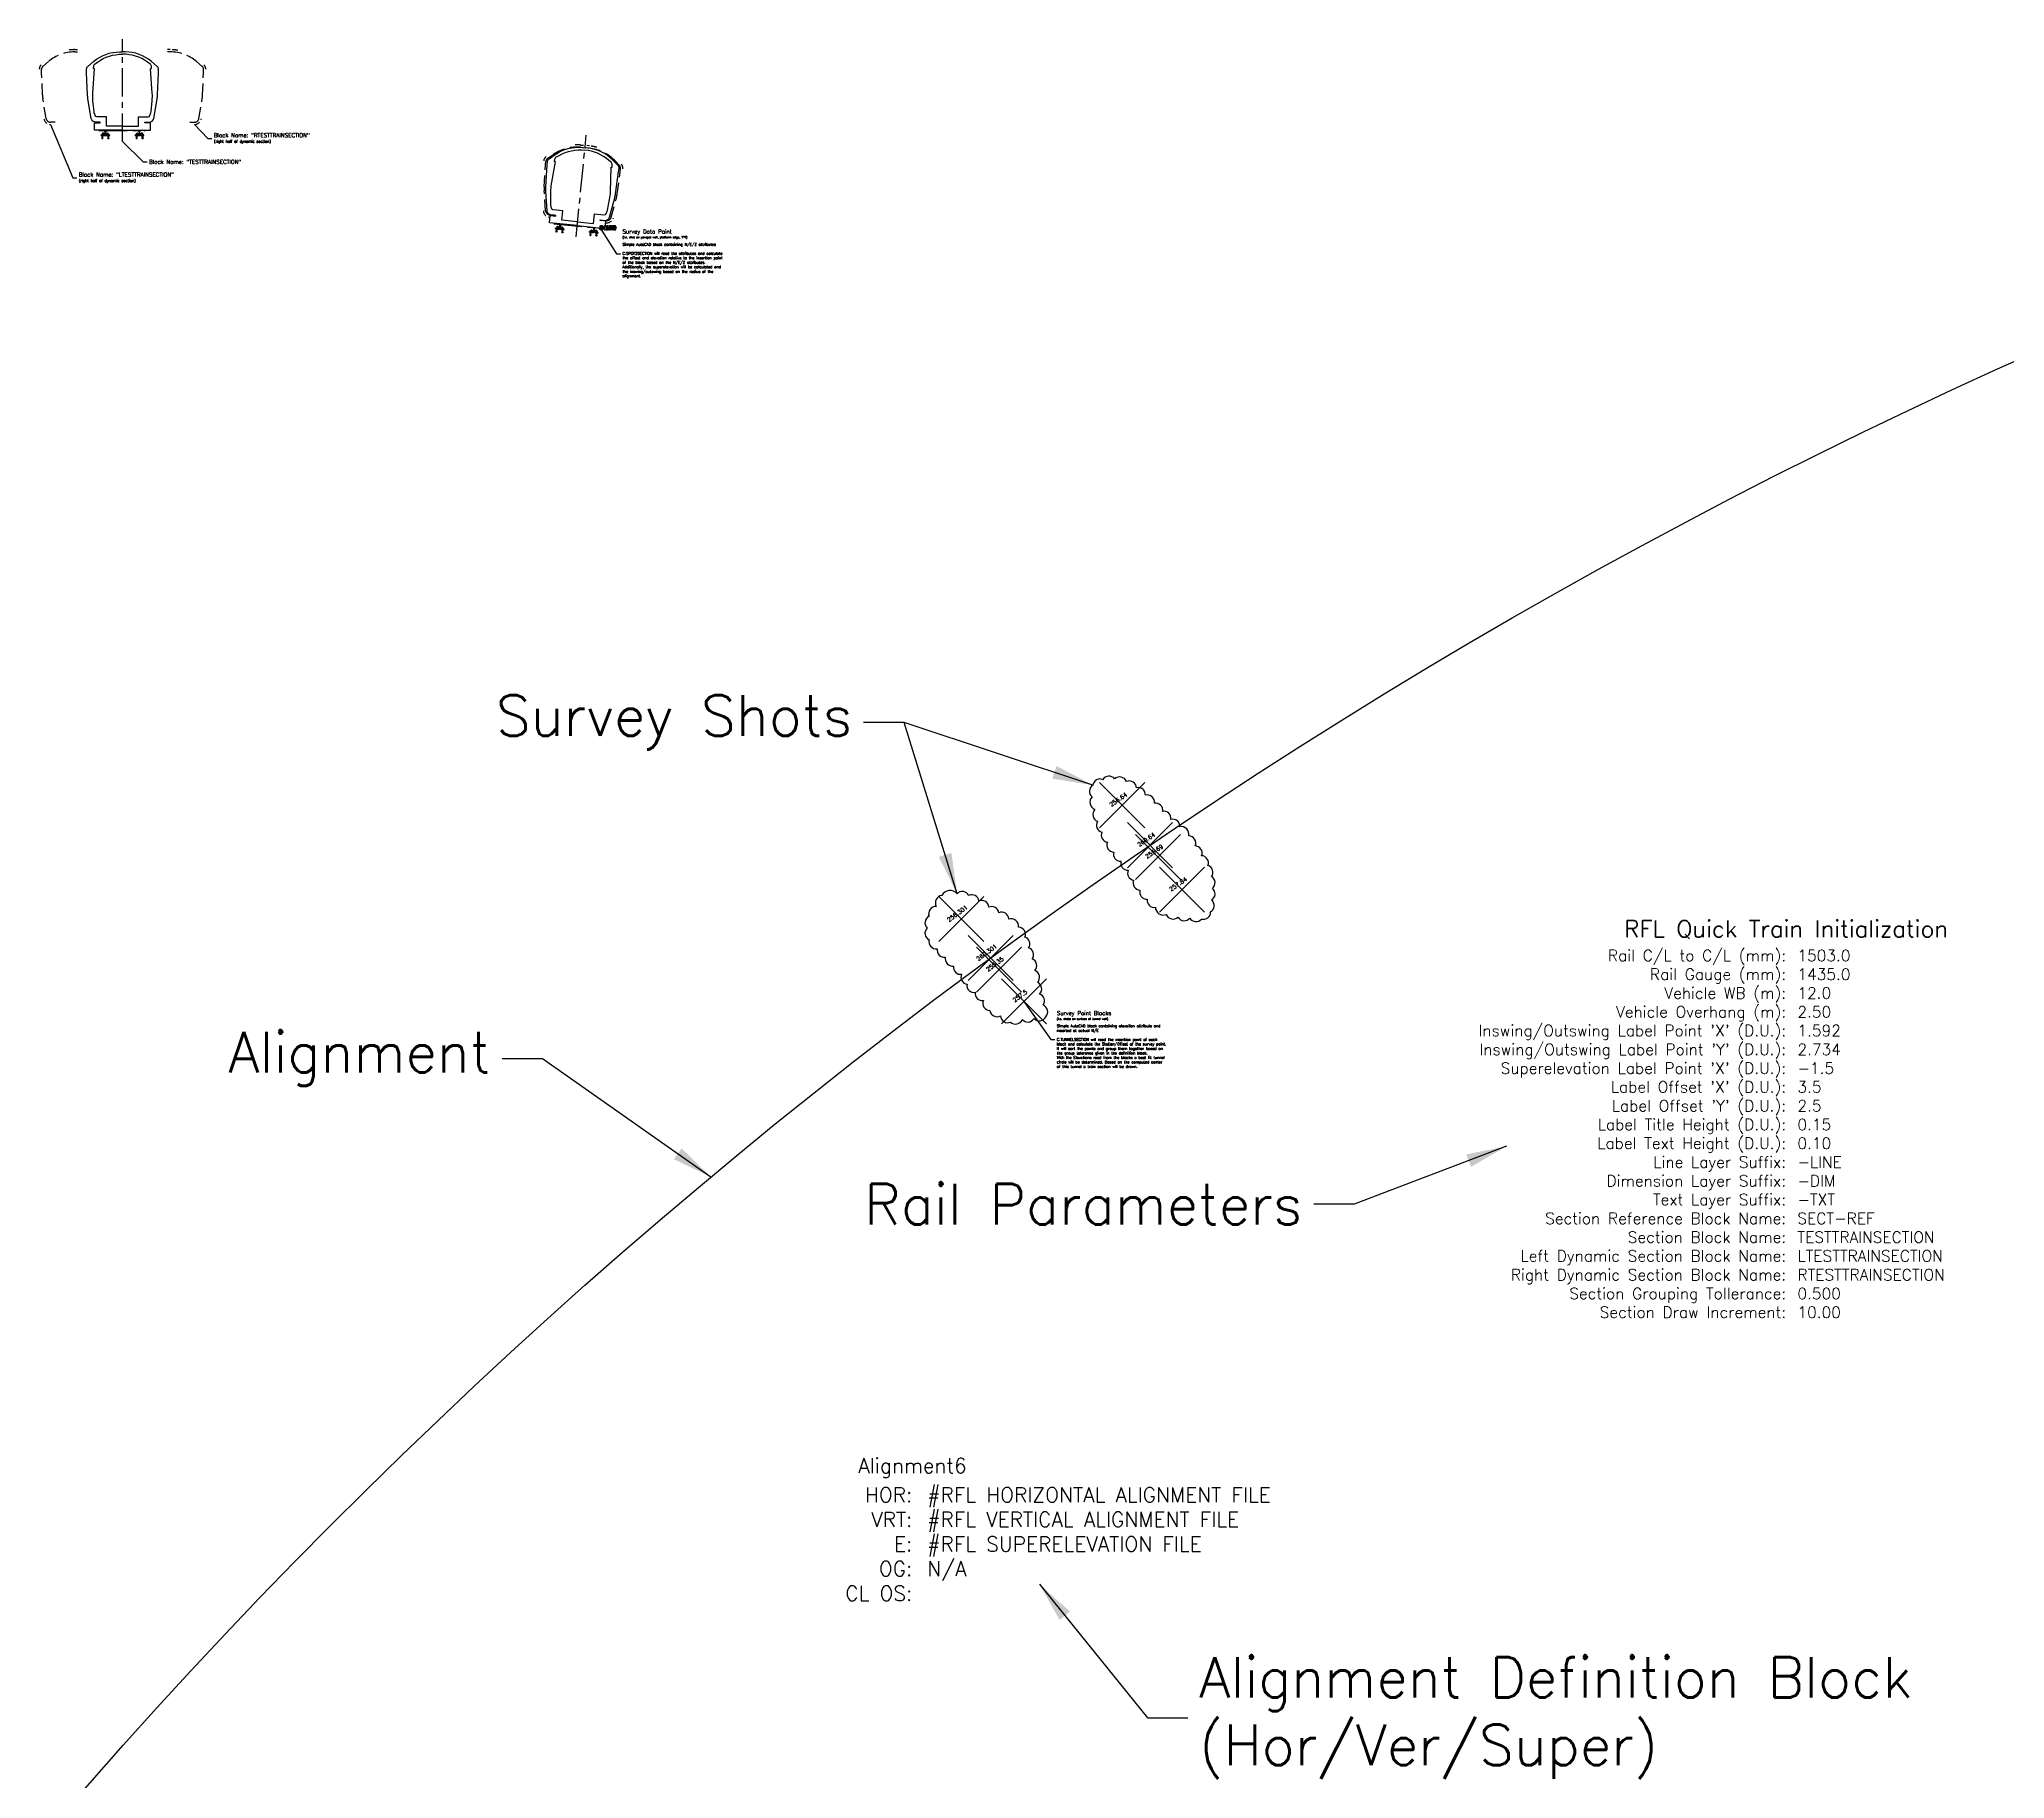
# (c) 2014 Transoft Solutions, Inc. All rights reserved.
# Model space of a CAD drawing. Header units: metres. Extents: x 2931 to 3383, y 9 to 178.
# Drawn here: x 2956.1 to 3043.3, y 93.1 to 170.3 of the extents above; entities that cross this region are included whole.
import ezdxf
from ezdxf.enums import TextEntityAlignment as Align

# ---------------------------------------------------------------- set-up
doc = ezdxf.new("R2010")
doc.units = ezdxf.units.M
doc.header["$PDMODE"] = 3
doc.header["$PDSIZE"] = 1
for name, pattern in [('CENTER', [2, 1.25, -0.25, 0.25, -0.25]), ('DASHED', [0.75, 0.5, -0.25]), ('DASHED2', [0.375, 0.25, -0.125])]:
    doc.linetypes.add(name, pattern=pattern)
doc.layers.get('0').update_dxf_attribs({"linetype": 'CONTINUOUS'})
doc.layers.add('0-LINE', color=7, linetype='CONTINUOUS')
doc.layers.add('G-ANNO', color=1, linetype='CONTINUOUS')
doc.styles.add('Existing 01.8 Anno', font='ROMANS.shx', dxfattribs={"height": 1.8})
doc.styles.get("Standard").update_dxf_attribs({"font": 'romans.shx'})
doc.dimstyles.new('Existing 1.8 Anno', dxfattribs={"dimtxt": 1.8, "dimasz": 1.8, "dimexe": 0.1, "dimexo": 0.1, "dimgap": 0.5, "dimtad": 0, "dimtih": 1, "dimtoh": 1, "dimdec": 3, "dimzin": 0, "dimdsep": 46, "dimtxsty": 'Existing 01.8 Anno', "dimcen": 0.1, "dimclrd": 256, "dimclre": 256, "dimclrt": 256, "dimaunit": 1, "dimadec": 4, "dimazin": 0, "dimtfac": 1, "dimtdec": 3, "dimtofl": 0, "dimtmove": 0, "dimatfit": 3, "dimfxl": 1, "dimtfillclr": 256, "dimtolj": 1, "dimtzin": 0, "dimlwd": -1, "dimlwe": -1, "dimarcsym": 0})
doc.dimstyles.get("Standard").update_dxf_attribs({"dimtxt": 0.18, "dimasz": 0.18, "dimexe": 0.18, "dimexo": 0.0625, "dimgap": 0.09, "dimtad": 0, "dimtih": 1, "dimtoh": 1, "dimdec": 4, "dimzin": 0, "dimdsep": 46, "dimtxsty": 'Standard', "dimcen": 0.09, "dimadec": 0, "dimazin": 0, "dimtfac": 1, "dimtdec": 4, "dimtofl": 0, "dimtmove": 0, "dimatfit": 3, "dimfxl": 1, "dimtolj": 1, "dimtzin": 0, "dimarcsym": 0})

msp = doc.modelspace()

# ---------------------------------------------------------------- texts
at = {"char_height": 0.18, "attachment_point": 4}
for s, insert in [('\\A1;Block Name: "RTESTTRAINSECTION"\\P{\\H0.66667x;(right half of dynamic section)}', (2963.824, 165.892)), ('\\A1;Block Name: "TESTTRAINSECTION"', (2960.95, 164.85)), ('\\A1;Block Name: "LTESTTRAINSECTION"\\P{\\H0.66667x;(right half of dynamic section)}', (2957.831, 164.147)), ('\\A1;Survey Data Point\\P{\\H0.5x;(i.e. shot on parapet wall, platform edge, ???)\\P\\P\\H1.3333x;Simple AutoCAD block containing N/E/Z attributes\\P\\PC:SPOT2SECTION will read the attributes and calculate\\Pthe offset and elevation relative to the insertion point\\Pof the block based on the N/E/Z attributes.\\PAdditionally, the superelevation will be calculated and\\Pthe inswing/outswing based on the radius of the\\Palignment.}', (2981.952, 160.767)), ('\\A1;Survey Point Blocks\\P{\\H0.5x;(i.e. shots on surface of tunnel wall)\\P\\P\\H1.3333x;Simple AutoCAD block containing elevation attribute and\\Pinserted at actual N/E\\P\\PC:TUNNELSECTION will read the insertion point of each\\Pblock and calculate the Station/Offset of the survey point.\\PIt will sort the points and group them together based on\\Pthe group tolerance given in the definition block.\\PWith the Elevations read from the blocks a best fit tunnel\\Pcircle will be determined. Based on the computed center\\Pof this tunnel a train section will be drawn.}', (3001.226, 125.9))]:
    msp.add_mtext(s, dxfattribs=dict(at, insert=insert))
at = {"char_height": 1.8, "style": 'Existing 01.8 Anno'}
for s, insert, attachment_point in [('\\A1;Survey Shots', (2992.15, 139.975), 6), ('\\A1;Alignment', (2976.11, 125.039), 6), ('\\A1;Rail Parameters', (3012.126, 118.588), 6), ('\\A1;Alignment Definition Block\\P(Hor/Ver/Super)', (3007.543, 95.794), 4)]:
    msp.add_mtext(s, dxfattribs=dict(at, insert=insert, attachment_point=attachment_point))

# ---------------------------------------------------------------- blocks, each defined once
blk = doc.blocks.new('RFLAlign')
for s, p in [('HOR:', (0, 0)), ('VRT:', (0, -1.67)), ('E:', (0, -3.33)), ('OG:', (0, -5)), ('CL OS:', (0, -6.67))]:
    blk.add_text(s, height=1).set_placement(p, align=Align.RIGHT)
blk.add_attdef('TITLE', text='', height=1).set_placement((0, 1.67), align=Align.BOTTOM_CENTER)
for tag, p in [('HOR', (1, 0)), ('VRT', (1, -1.67)), ('E', (1, -3.33)), ('OG', (1, -5)), ('CLOS', (1, -6.67))]:
    blk.add_attdef(tag, p, '', height=1)
blk = doc.blocks.new('spotelevation')
blk.add_point((0, 0))
blk.add_attdef('ELEV', text='', height=0.75).set_placement((0, 1.2), align=Align.MIDDLE)
blk = doc.blocks.new('RFLTrain')
for s, p in [('Rail C/L to C/L (mm):', (0, -1.67)), ('Rail Gauge (mm):', (0, -3.33)), ('Vehicle WB (m):', (0, -5)), ('Vehicle Overhang (m):', (0, -6.67)), ("Inswing/Outswing Label Point 'X' (D.U.):", (0, -8.33)), ("Inswing/Outswing Label Point 'Y' (D.U.):", (0, -10)), ("Superelevation Label Point 'X' (D.U.):", (0, -11.67)), ("Label Offset 'X' (D.U.):", (0, -13.33)), ("Label Offset 'Y' (D.U.):", (0, -15)), ('Label Title Height (D.U.):', (0, -16.67)), ('Label Text Height (D.U.):', (0, -18.33)), ('Line Layer Suffix:', (0, -20)), ('Dimension Layer Suffix:', (0, -21.67)), ('Text Layer Suffix:', (0, -23.33)), ('Section Reference Block Name:', (0, -25)), ('Section Block Name:', (0, -26.67)), ('Left Dynamic Section Block Name:', (0, -28.33)), ('Right Dynamic Section Block Name:', (0, -30)), ('Section Grouping Tollerance:', (0, -31.67)), ('Section Draw Increment:', (0, -33.33))]:
    blk.add_text(s, height=1).set_placement(p, align=Align.RIGHT)
blk.add_attdef('TITLE', text='', height=1.5).set_placement((0, 0), align=Align.BOTTOM_CENTER)
for tag, p in [('RAILCL', (1, -1.67)), ('GAUGE', (1, -3.33)), ('WB', (1, -5)), ('OH', (1, -6.67)), ('LABELIOX', (1, -8.33)), ('LABELIOY', (1, -10)), ('LABELSX', (1, -11.67)), ('LABELOSX', (1, -13.33)), ('LABELOSY', (1, -15)), ('LTITLEH', (1, -16.67)), ('LTEXTH', (1, -18.33)), ('LLAYERS', (1, -20)), ('DLAYERS', (1, -21.67)), ('TLAYERS', (1, -23.33)), ('REFSECTION', (1, -25)), ('SECTION', (1, -26.67)), ('LSECTION', (1, -28.33)), ('RSECTION', (1, -30)), ('GROUPTOL', (1, -31.67)), ('SECTINC', (1, -33.33))]:
    blk.add_attdef(tag, p, '', height=1)
blk = doc.blocks.new('SECT-REF')
for p, q in [((-0.1, 0), (0.1, 0)), ((0, 0.1), (0, -0.1))]:
    blk.add_line(p, q)
at = {"const_width": 0.05}
for points in [[(0, 0.025, 0.414214), (-0.025, 0, 1)], [(0, -0.025, 0.414214), (0.025, 0, 1)]]:
    blk.add_lwpolyline(points, format="xyb", dxfattribs=at)
at = {"linetype": 'DASHED2'}
blk.add_circle((0, 0), 0.1, dxfattribs=at)
blk.add_circle((0, 0), 0.05)
at = {"width": 0.8}
for s, p in [('N:', (0.125, 0.075)), ('E:', (0.125, 0)), ('Z:', (0.125, -0.075))]:
    blk.add_text(s, height=0.05, dxfattribs=at).set_placement(p, align=Align.MIDDLE_LEFT)
for tag, p in [('N', (0.2, 0.075)), ('E', (0.2, 0)), ('Z', (0.2, -0.075))]:
    blk.add_attdef(tag, text='', height=0.05, dxfattribs=at).set_placement(p, align=Align.MIDDLE_LEFT)
blk = doc.blocks.new('TESTTRAINSECTION')
at = {"color": 1, "linetype": 'CENTER'}
for p, q in [((0, -0.486), (0, 4.052)), ((-1.047, 0), (1.004, 0))]:
    blk.add_line(p, q, dxfattribs=at)
at = {"color": 1, "linetype": 'Continuous'}
for p, q in [((-0.853, -0.208), (-0.952, -0.208)), ((-0.952, -0.217), (-0.952, -0.208)), ((-0.952, -0.217), (-0.951, -0.216)), ((-0.952, -0.217), (-0.76, -0.217)), ((-0.841, -0.21), (-0.951, -0.21)), ((-0.951, -0.217), (-0.951, -0.21)), ((-0.945, -0.186), (-0.904, -0.186)), ((-0.945, -0.202), (-0.945, -0.186)), ((-0.941, -0.183), (-0.907, -0.167)), ((-0.941, -0.184), (-0.941, -0.186)), ((-0.933, -0.208), (-0.933, -0.21)), ((-0.928, -0.21), (-0.928, -0.217)), ((-0.921, -0.21), (-0.921, -0.217)), ((-0.913, -0.201), (-0.873, -0.201)), ((-0.913, -0.201), (-0.913, -0.208)), ((-0.913, -0.208), (-0.873, -0.208)), ((-0.912, -0.201), (-0.912, -0.189)), ((-0.912, -0.339), (-0.912, -0.351)), ((-0.879, -0.187), (-0.907, -0.187)), ((-0.879, -0.353), (-0.907, -0.353)), ((-0.905, -0.155), (-0.906, -0.186)), ((-0.904, -0.141), (-0.904, -0.143)), ((-0.904, -0.17), (-0.904, -0.187)), ((-0.904, -0.217), (-0.904, -0.332)), ((-0.903, -0.153), (-0.886, -0.154)), ((-0.903, -0.189), (-0.903, -0.201)), ((-0.903, -0.351), (-0.903, -0.339)), ((-0.899, -0.17), (-0.899, -0.17)), ((-0.898, -0.208), (-0.891, -0.201)), ((-0.896, -0.167), (-0.883, -0.168)), ((-0.896, -0.208), (-0.888, -0.201)), ((-0.883, -0.189), (-0.883, -0.201)), ((-0.883, -0.351), (-0.883, -0.339)), ((-0.882, -0.17), (-0.882, -0.187)), ((-0.882, -0.217), (-0.882, -0.332)), ((-0.869, -0.152), (-0.877, -0.165)), ((-0.874, -0.188), (-0.863, -0.188)), ((-0.874, -0.189), (-0.874, -0.201)), ((-0.874, -0.351), (-0.874, -0.339)), ((-0.873, -0.201), (-0.873, -0.208)), ((-0.865, -0.21), (-0.865, -0.217)), ((-0.847, -0.165), (-0.858, -0.184)), ((-0.858, -0.21), (-0.858, -0.217)), ((-0.853, -0.208), (-0.853, -0.21)), ((-0.847, -0.202), (-0.847, -0.166)), ((-0.845, -0.157), (-0.832, -0.157)), ((-0.845, -0.157), (-0.832, -0.157)), ((-0.843, -0.159), (-0.845, -0.192)), ((-0.843, -0.194), (-0.831, -0.194)), ((-0.831, -0.163), (-0.836, -0.157)), ((-0.835, -0.201), (-0.831, -0.201)), ((-0.835, -0.201), (-0.835, -0.204)), ((-0.831, -0.164), (-0.831, -0.159)), ((-0.829, -0.165), (-0.69, -0.172)), ((-0.828, -0.204), (-0.828, -0.21)), ((-0.826, -0.203), (-0.827, -0.217)), ((-0.825, -0.215), (-0.76, -0.215)), ((-0.823, -0.213), (-0.824, -0.203)), ((-0.823, -0.211), (-0.823, -0.201)), ((-0.821, -0.212), (-0.815, -0.212)), ((-0.813, -0.211), (-0.812, -0.188)), ((-0.81, -0.213), (-0.809, -0.19)), ((-0.809, -0.185), (-0.711, -0.185)), ((-0.807, -0.188), (-0.713, -0.188)), ((-0.694, -0.215), (-0.76, -0.215)), ((-0.76, -0.217), (-0.567, -0.217)), ((-0.694, -0.158), (-0.714, -0.152)), ((-0.709, -0.213), (-0.71, -0.19)), ((-0.693, -0.146), (-0.708, -0.142)), ((-0.706, -0.211), (-0.708, -0.188)), ((-0.705, -0.212), (-0.698, -0.212)), ((-0.697, -0.211), (-0.696, -0.201)), ((-0.696, -0.213), (-0.695, -0.203)), ((-0.693, -0.203), (-0.693, -0.217)), ((-0.691, -0.204), (-0.691, -0.21)), ((-0.689, -0.171), (-0.688, -0.166)), ((-0.689, -0.201), (-0.685, -0.201)), ((-0.688, -0.194), (-0.629, -0.194)), ((-0.685, -0.201), (-0.685, -0.204)), ((-0.642, -0.21), (-0.678, -0.21)), ((-0.672, -0.175), (-0.667, -0.184)), ((-0.661, -0.188), (-0.623, -0.188)), ((-0.65, -0.162), (-0.642, -0.176)), ((-0.646, -0.351), (-0.646, -0.339)), ((-0.642, -0.21), (-0.642, -0.217)), ((-0.641, -0.353), (-0.612, -0.353)), ((-0.637, -0.217), (-0.637, -0.332)), ((-0.636, -0.179), (-0.622, -0.18)), ((-0.636, -0.351), (-0.636, -0.339)), ((-0.634, -0.153), (-0.634, -0.159)), ((-0.633, -0.165), (-0.615, -0.166)), ((-0.633, -0.167), (-0.615, -0.168)), ((-0.629, -0.194), (-0.579, -0.193)), ((-0.568, -0.21), (-0.626, -0.21)), ((-0.626, -0.21), (-0.626, -0.217)), ((-0.62, -0.183), (-0.619, -0.184)), ((-0.617, -0.351), (-0.617, -0.339)), ((-0.614, -0.154), (-0.615, -0.159)), ((-0.615, -0.217), (-0.615, -0.332)), ((-0.613, -0.182), (-0.614, -0.168)), ((-0.579, -0.183), (-0.611, -0.173)), ((-0.608, -0.187), (-0.58, -0.186)), ((-0.608, -0.186), (-0.575, -0.186)), ((-0.607, -0.339), (-0.607, -0.351)), ((-0.584, -0.186), (-0.584, -0.186)), ((-0.582, -0.186), (-0.583, -0.186)), ((-0.578, -0.184), (-0.578, -0.186)), ((-0.578, -0.188), (-0.578, -0.191)), ((-0.575, -0.202), (-0.575, -0.186)), ((-0.567, -0.208), (-0.568, -0.208)), ((-0.568, -0.217), (-0.568, -0.21)), ((-0.567, -0.217), (-0.567, -0.208)), ((0.564, -0.217), (0.564, -0.208)), ((0.564, -0.208), (0.565, -0.208)), ((0.756, -0.217), (0.564, -0.217)), ((0.565, -0.21), (0.623, -0.21)), ((0.565, -0.217), (0.565, -0.21)), ((0.605, -0.186), (0.572, -0.186)), ((0.572, -0.202), (0.572, -0.186)), ((0.575, -0.184), (0.575, -0.186)), ((0.575, -0.188), (0.575, -0.191)), ((0.576, -0.183), (0.608, -0.173)), ((0.605, -0.187), (0.576, -0.186)), ((0.626, -0.194), (0.576, -0.193)), ((0.579, -0.186), (0.579, -0.186)), ((0.58, -0.186), (0.581, -0.186)), ((0.604, -0.339), (0.604, -0.351)), ((0.638, -0.352), (0.609, -0.352)), ((0.61, -0.182), (0.61, -0.167)), ((0.611, -0.154), (0.611, -0.159)), ((0.63, -0.165), (0.612, -0.166)), ((0.63, -0.167), (0.612, -0.167)), ((0.612, -0.217), (0.612, -0.332)), ((0.613, -0.351), (0.613, -0.339)), ((0.616, -0.182), (0.616, -0.184)), ((0.633, -0.179), (0.619, -0.179)), ((0.658, -0.187), (0.619, -0.187)), ((0.623, -0.21), (0.623, -0.217)), ((0.685, -0.194), (0.626, -0.194)), ((0.631, -0.153), (0.631, -0.159)), ((0.633, -0.351), (0.633, -0.339)), ((0.634, -0.217), (0.634, -0.332)), ((0.646, -0.162), (0.638, -0.176)), ((0.638, -0.21), (0.675, -0.21)), ((0.638, -0.21), (0.638, -0.217)), ((0.642, -0.351), (0.642, -0.339)), ((0.669, -0.175), (0.664, -0.184)), ((0.682, -0.201), (0.682, -0.204)), ((0.685, -0.201), (0.682, -0.201)), ((0.685, -0.17), (0.685, -0.166)), ((0.826, -0.165), (0.687, -0.172)), ((0.688, -0.204), (0.688, -0.21)), ((0.69, -0.146), (0.704, -0.142)), ((0.69, -0.203), (0.69, -0.217)), ((0.691, -0.157), (0.711, -0.152)), ((0.691, -0.215), (0.756, -0.215)), ((0.693, -0.213), (0.692, -0.203)), ((0.693, -0.211), (0.693, -0.201)), ((0.702, -0.212), (0.695, -0.212)), ((0.703, -0.211), (0.704, -0.188)), ((0.706, -0.213), (0.707, -0.19)), ((0.805, -0.185), (0.707, -0.185)), ((0.803, -0.188), (0.709, -0.188)), ((0.822, -0.215), (0.756, -0.215)), ((0.949, -0.217), (0.756, -0.217)), ((0.807, -0.213), (0.806, -0.19)), ((0.81, -0.211), (0.809, -0.188)), ((0.818, -0.212), (0.811, -0.212)), ((0.82, -0.211), (0.82, -0.201)), ((0.82, -0.213), (0.821, -0.203)), ((0.823, -0.203), (0.823, -0.217)), ((0.825, -0.204), (0.825, -0.21)), ((0.827, -0.163), (0.833, -0.157)), ((0.827, -0.163), (0.828, -0.159)), ((0.84, -0.194), (0.828, -0.194)), ((0.831, -0.201), (0.828, -0.201)), ((0.842, -0.157), (0.829, -0.157)), ((0.842, -0.157), (0.829, -0.157)), ((0.831, -0.201), (0.831, -0.204)), ((0.838, -0.21), (0.948, -0.21)), ((0.84, -0.159), (0.841, -0.192)), ((0.843, -0.165), (0.855, -0.184)), ((0.844, -0.202), (0.844, -0.166)), ((0.85, -0.208), (0.949, -0.208)), ((0.85, -0.208), (0.85, -0.21)), ((0.855, -0.21), (0.855, -0.217)), ((0.871, -0.187), (0.86, -0.187)), ((0.862, -0.21), (0.862, -0.217)), ((0.866, -0.152), (0.874, -0.165)), ((0.91, -0.201), (0.87, -0.201)), ((0.87, -0.201), (0.87, -0.208)), ((0.91, -0.208), (0.87, -0.208)), ((0.871, -0.189), (0.871, -0.201)), ((0.871, -0.351), (0.871, -0.339)), ((0.875, -0.187), (0.904, -0.187)), ((0.875, -0.352), (0.904, -0.352)), ((0.893, -0.167), (0.879, -0.168)), ((0.879, -0.17), (0.879, -0.187)), ((0.879, -0.217), (0.879, -0.332)), ((0.88, -0.189), (0.88, -0.201)), ((0.88, -0.351), (0.88, -0.339)), ((0.9, -0.153), (0.882, -0.154)), ((0.892, -0.208), (0.885, -0.201)), ((0.895, -0.208), (0.887, -0.201)), ((0.896, -0.17), (0.896, -0.17)), ((0.899, -0.189), (0.899, -0.201)), ((0.899, -0.351), (0.899, -0.339)), ((0.901, -0.141), (0.901, -0.143)), ((0.901, -0.17), (0.901, -0.187)), ((0.941, -0.186), (0.901, -0.186)), ((0.901, -0.217), (0.901, -0.332)), ((0.902, -0.155), (0.903, -0.186)), ((0.937, -0.183), (0.904, -0.167)), ((0.909, -0.201), (0.909, -0.189)), ((0.909, -0.339), (0.909, -0.351)), ((0.91, -0.201), (0.91, -0.208)), ((0.918, -0.21), (0.918, -0.217)), ((0.925, -0.21), (0.925, -0.217)), ((0.93, -0.208), (0.93, -0.21)), ((0.938, -0.184), (0.938, -0.186)), ((0.941, -0.202), (0.941, -0.186)), ((0.948, -0.217), (0.948, -0.21)), ((0.949, -0.217), (0.948, -0.216)), ((0.949, -0.217), (0.949, -0.208))]:
    blk.add_line(p, q, dxfattribs=at)
at = {"color": 1, "linetype": 'DASHED'}
for p, q in [((-0.904, -0.155), (-0.886, -0.156)), ((-0.903, -0.187), (-0.903, -0.17)), ((-0.903, -0.332), (-0.903, -0.217)), ((-0.883, -0.187), (-0.883, -0.17)), ((-0.883, -0.332), (-0.883, -0.217)), ((-0.637, -0.332), (-0.637, -0.217)), ((-0.616, -0.332), (-0.616, -0.217)), ((0.613, -0.332), (0.613, -0.217)), ((0.633, -0.332), (0.633, -0.217)), ((0.879, -0.187), (0.879, -0.17)), ((0.879, -0.332), (0.879, -0.217)), ((0.9, -0.155), (0.883, -0.155)), ((0.9, -0.187), (0.9, -0.17)), ((0.9, -0.332), (0.9, -0.217))]:
    blk.add_line(p, q, dxfattribs=at)
at = {"color": 1}
for p, q in [((-0.904, -0.17), (-0.882, -0.17)), ((-0.888, -0.153), (-0.885, -0.154)), ((-0.878, -0.135), (-0.873, -0.138)), ((-0.874, -0.159), (-0.862, -0.164)), ((-0.693, -0.216), (-0.693, -0.217)), ((0.69, -0.216), (0.69, -0.217)), ((0.87, -0.159), (0.859, -0.164)), ((0.875, -0.135), (0.869, -0.138)), ((0.901, -0.17), (0.879, -0.17)), ((0.885, -0.153), (0.882, -0.154))]:
    blk.add_line(p, q, dxfattribs=at)
for points in [[(0, 0.023), (-1.244, 0.023), (-1.244, 0.343), (-0.985, 0.343), (-0.985, 0.373), (-1.193, 0.373, -0.366742), (-1.39, 0.54), (-1.534, 1.406, -0.031262), (-1.553, 1.593), (-1.592, 2.571), (-1.592, 2.734, -0.220291), (-1.539, 2.849), (-1.281, 3.068, -0.177715), (-0.12, 3.494), (0, 3.494)], [(0, 0.023), (1.244, 0.023), (1.244, 0.343), (0.985, 0.343), (0.985, 0.373), (1.193, 0.373, 0.366742), (1.39, 0.54), (1.534, 1.406, 0.031262), (1.553, 1.593), (1.592, 2.571), (1.592, 2.734, 0.220291), (1.539, 2.849), (1.281, 3.068, 0.177715), (0.12, 3.494), (0, 3.494)], [(0, 0.192), (-0.705, 0.192), (-0.705, 0.614), (-1.134, 0.614), (-1.196, 0.631, -0.236809), (-1.2, 0.634), (-1.258, 0.782), (-1.265, 0.842), (-1.314, 1.316, -0.043503), (-1.32, 1.664), (-1.244, 2.748), (-1.287, 2.751), (-1.28, 2.853, -0.225849), (-1.216, 2.965), (-1.107, 3.042, -0.154332), (0, 3.392, -0.154332)], [(0, 0.192), (0.705, 0.192), (0.705, 0.614), (1.134, 0.614), (1.196, 0.631, 0.236809), (1.2, 0.634), (1.258, 0.782), (1.265, 0.842), (1.314, 1.316, 0.043503), (1.32, 1.664), (1.244, 2.748), (1.287, 2.751), (1.28, 2.853, 0.225849), (1.216, 2.965), (1.107, 3.042, 0.154332), (0, 3.392, 0.154332)]]:
    blk.add_lwpolyline(points, format="xyb")
at = {"color": 1, "const_width": 0.00639}
for points in [[(-0.97, -0.22), (-0.911, -0.22)], [(-0.876, -0.22), (-0.55, -0.22)], [(0.872, -0.22), (0.546, -0.22)], [(0.967, -0.22), (0.907, -0.22)]]:
    blk.add_lwpolyline(points, dxfattribs=at)
at = {"color": 1, "linetype": 'Continuous'}
for points in [[(-0.923, -0.332), (-0.923, -0.339), (-0.863, -0.339), (-0.863, -0.332)], [(-0.596, -0.332), (-0.596, -0.339), (-0.656, -0.339), (-0.656, -0.332)], [(0.593, -0.332), (0.593, -0.339), (0.653, -0.339), (0.653, -0.332)], [(0.92, -0.332), (0.92, -0.339), (0.86, -0.339), (0.86, -0.332)]]:
    blk.add_lwpolyline(points, close=True, dxfattribs=at)
at = {"color": 1}
for points in [[(-0.768, -0.13, 0.053688), (-0.763, -0.054, 0.319129), (-0.777, -0.036), (-0.786, -0.033, -0.351175), (-0.787, -0.032), (-0.786, -0.011, -0.296292), (-0.78, -0.002, -0.082948), (-0.767, 0, -0.015636), (-0.751, 0, -0.015636), (-0.735, -0.002, -0.082948), (-0.723, -0.005, -0.296292), (-0.718, -0.014), (-0.718, -0.035, -0.351175), (-0.72, -0.037), (-0.729, -0.039, 0.319129), (-0.745, -0.055, 0.053688), (-0.747, -0.131, 0.309759), (-0.734, -0.147), (-0.691, -0.161, -0.344165), (-0.689, -0.162), (-0.69, -0.17, -0.414214), (-0.692, -0.172), (-0.76, -0.169), (-0.828, -0.165, -0.414214), (-0.829, -0.163), (-0.829, -0.155, -0.344165), (-0.828, -0.154), (-0.784, -0.145, 0.309759)], [(0.764, -0.129, -0.053688), (0.759, -0.053, -0.319129), (0.773, -0.036), (0.782, -0.033, 0.351175), (0.783, -0.032), (0.782, -0.01, 0.296292), (0.775, -0.002, 0.082948), (0.763, 0, 0.015636), (0.747, 0, 0.015636), (0.731, -0.002, 0.082948), (0.719, -0.005, 0.296292), (0.714, -0.014), (0.714, -0.035, 0.351175), (0.716, -0.036), (0.725, -0.038, -0.319129), (0.74, -0.054, -0.053688), (0.743, -0.131, -0.309759), (0.729, -0.147), (0.686, -0.16, 0.344165), (0.685, -0.162), (0.686, -0.17, 0.414214), (0.687, -0.172), (0.755, -0.168), (0.824, -0.165, 0.414214), (0.825, -0.163), (0.825, -0.155, 0.344165), (0.823, -0.154), (0.779, -0.145, -0.309759)]]:
    blk.add_lwpolyline(points, format="xyb", close=True, dxfattribs=at)
for centre in [(-0.858, -0.155), (-0.661, -0.165), (0.658, -0.165), (0.855, -0.155)]:
    blk.add_circle(centre, 0.01, dxfattribs=at)
at = {"color": 1, "linetype": 'Continuous'}
for centre, radius, start, end in [((-0.951, -0.202), 0.00635, 270, 0), ((-0.909, -0.164), 0.00318, 295.00073, 358.00023), ((-0.904, -0.156), 0.00152, 87.13602, 178.00027), ((-0.885, -0.151), 0.00317, 267.13779, 344.81983), ((-0.886, -0.152), 0.00318, 267.13676, 347.93125), ((-0.882, -0.162), 0.00635, 267.13761, 330.00012), ((-0.858, -0.158), 0.0131, 329.99999, 149.99999), ((-0.863, -0.181), 0.00635, 269.99989, 329.99996), ((-0.843, -0.192), 0.00152, 178.00003, 270), ((-0.842, -0.159), 0.00152, 90.00022, 178.00018), ((-0.841, -0.204), 0.00635, 270, 0), ((-0.829, -0.164), 0.00152, 182.9999, 267.1369), ((-0.831, -0.202), 0.00787, 3.00014, 89.99999), ((-0.831, -0.204), 0.00267, 0, 90), ((-0.822, -0.146), 0.0071, 158.835, 259.02949), ((-0.825, -0.216), 0.00152, 90.00022, 178.00018), ((-0.825, -0.203), 0.00111, 3.0001, 177.99993), ((-0.821, -0.211), 0.00152, 182.99972, 269.99988), ((-0.821, -0.213), 0.00229, 182.99914, 269.99994), ((-0.815, -0.211), 0.00152, 269.99989, 357.00005), ((-0.809, -0.188), 0.00318, 89.99993, 176.99993), ((-0.812, -0.213), 0.00229, 269.99989, 357.00005), ((-0.807, -0.19), 0.00229, 90, 177.00002), ((-0.709, -0.148), 0.00664, 79.90469, 238.66366), ((-0.713, -0.19), 0.00229, 2.99992, 90), ((-0.711, -0.188), 0.00318, 2.99993, 89.99993), ((-0.705, -0.211), 0.00152, 182.99998, 270), ((-0.698, -0.211), 0.00152, 270, 357.00009), ((-0.698, -0.213), 0.00229, 270, 356.9999), ((-0.688, -0.202), 0.00787, 90, 177.00009), ((-0.694, -0.203), 0.00111, 2.00007, 176.9999), ((-0.689, -0.204), 0.00267, 90, 180), ((-0.685, -0.21), 0.00635, 180, 270), ((-0.696, -0.157), 0.0112, 313.91241, 341.80534), ((-0.687, -0.166), 0.00152, 133.91173, 176.99912), ((-0.678, -0.204), 0.00635, 180, 270), ((-0.661, -0.168), 0.0131, 30.00001, 210.00001), ((-0.662, -0.164), 0.0279, 11.32989, 101.02539), ((-0.661, -0.181), 0.00635, 210.00012, 270.00008), ((-0.662, -0.164), 0.048, 20.04552, 89.31895), ((-0.636, -0.173), 0.00635, 209.99992, 267.13748), ((-0.623, -0.183), 0.00305, 1.99962, 87.13748), ((-0.615, -0.168), 0.00152, 1.99954, 87.13772), ((-0.615, -0.169), 0.00152, 1.99954, 87.13755), ((-0.61, -0.17), 0.00317, 181.99939, 252.99986), ((-0.608, -0.182), 0.00483, 181.99954, 271.4321), ((-0.579, -0.188), 0.00152, 359.99965, 91.43218), ((-0.579, -0.184), 0.00152, 359.99962, 73.00009), ((-0.579, -0.191), 0.00152, 271.43208, 0), ((-0.568, -0.202), 0.00635, 180, 270), ((0.565, -0.202), 0.00635, 270, 0), ((0.576, -0.184), 0.00152, 106.99991, 180.00038), ((0.576, -0.188), 0.00152, 88.56782, 180.00035), ((0.576, -0.191), 0.00152, 180, 268.56792), ((0.605, -0.182), 0.00483, 268.5679, 358.00046), ((0.607, -0.17), 0.00317, 287.00014, 358.00061), ((0.612, -0.167), 0.00152, 92.86228, 178.00046), ((0.612, -0.169), 0.00152, 92.86245, 178.00046), ((0.659, -0.163), 0.048, 90.68105, 159.95448), ((0.619, -0.182), 0.00305, 92.86252, 178.00038), ((0.659, -0.163), 0.0279, 78.97461, 168.67011), ((0.633, -0.172), 0.00635, 272.86252, 330.00008), ((0.658, -0.168), 0.0131, 329.99999, 149.99999), ((0.658, -0.181), 0.00635, 269.99992, 329.99988), ((0.675, -0.204), 0.00635, 270, 0), ((0.693, -0.157), 0.0112, 198.19466, 226.08759), ((0.682, -0.21), 0.00635, 270, 0), ((0.684, -0.166), 0.00152, 3.00088, 46.08827), ((0.685, -0.202), 0.00787, 2.99991, 90), ((0.685, -0.204), 0.00267, 0, 90), ((0.691, -0.203), 0.00111, 3.0001, 177.99993), ((0.695, -0.211), 0.00152, 182.99991, 270), ((0.695, -0.212), 0.00229, 183.0001, 270), ((0.702, -0.211), 0.00152, 270, 357.00002), ((0.705, -0.148), 0.00664, 301.33634, 100.09531), ((0.707, -0.188), 0.00318, 90.00007, 177.00007), ((0.709, -0.19), 0.00229, 90, 177.00008), ((0.803, -0.19), 0.00229, 2.99998, 90), ((0.805, -0.188), 0.00318, 3.00007, 90.00007), ((0.809, -0.212), 0.00229, 182.99995, 270.00011), ((0.811, -0.211), 0.00152, 182.99995, 270.00011), ((0.818, -0.211), 0.00152, 270.00012, 357.00028), ((0.818, -0.212), 0.00229, 270.00006, 357.00086), ((0.819, -0.146), 0.0071, 280.97051, 21.165), ((0.828, -0.202), 0.00787, 90.00001, 176.99986), ((0.822, -0.203), 0.00111, 2.00007, 176.9999), ((0.822, -0.216), 0.00152, 1.99982, 89.99978), ((0.828, -0.204), 0.00267, 90, 180), ((0.826, -0.163), 0.00152, 272.8631, 357.0001), ((0.838, -0.204), 0.00635, 180, 270), ((0.839, -0.159), 0.00152, 1.99982, 89.99978), ((0.84, -0.192), 0.00152, 270, 1.99997), ((0.855, -0.158), 0.0131, 30.00001, 210.00001), ((0.86, -0.181), 0.00635, 210.00004, 270.00011), ((0.879, -0.162), 0.00635, 209.99988, 272.86239), ((0.882, -0.151), 0.00317, 195.18017, 272.86221), ((0.883, -0.152), 0.00318, 192.06875, 272.86324), ((0.9, -0.156), 0.00152, 1.99973, 92.86398), ((0.905, -0.164), 0.00318, 181.99977, 244.99927), ((0.948, -0.202), 0.00635, 180, 270)]:
    blk.add_arc(centre, radius, start, end, dxfattribs=at)
at = {"color": 1}
for centre, radius, start, end in [((-0.94, -0.184), 0.00152, 114.99996, 179.99962), ((-0.907, -0.195), 0.00759, 50.68462, 129.31538), ((-0.907, -0.345), 0.00759, 230.68462, 309.31538), ((-0.894, -0.145), 0.01, 167.53547, 235.14023), ((-0.904, -0.155), 0.00152, 87.13769, 177.99967), ((-0.858, -0.154), 0.048, 83.17951, 164.51593), ((-0.893, -0.215), 0.0278, 69.74467, 110.25533), ((-0.893, -0.325), 0.0278, 249.74467, 290.25533), ((-0.896, -0.17), 0.00305, 87.13805, 177.97988), ((-0.894, -0.145), 0.01, 299.1351, 345.88524), ((-0.858, -0.154), 0.0279, 141.72039, 167.20426), ((-0.879, -0.195), 0.00759, 50.68462, 129.31538), ((-0.879, -0.345), 0.00759, 230.68462, 309.31538), ((-0.858, -0.158), 0.0254, 10.35086, 164.81984), ((-0.858, -0.154), 0.0279, 71.47299, 141.72043), ((-0.858, -0.153), 0.0101, 23.4439, 156.55606), ((-0.853, -0.202), 0.00635, 270, 0), ((-0.859, -0.163), 0.0571, 22.76575, 83.19585), ((-0.86, -0.162), 0.0371, 27.54189, 71.47223), ((-0.835, -0.21), 0.00635, 270, 0), ((-0.822, -0.152), 0.0112, 190.35128, 213.73319), ((-0.832, -0.159), 0.00152, 2.99991, 90.00024), ((-0.811, -0.144), 0.00664, 287.82844, 58.94051), ((-0.662, -0.173), 0.0571, 89.30176, 147.22), ((-0.707, -0.213), 0.00229, 182.99992, 270), ((-0.698, -0.152), 0.0071, 275.46633, 52.32073), ((-0.694, -0.216), 0.00152, 0, 90), ((-0.66, -0.173), 0.0371, 101.02528, 144.72643), ((-0.69, -0.17), 0.00152, 267.13773, 357.00034), ((-0.661, -0.168), 0.0254, 9.45533, 161.80509), ((-0.641, -0.345), 0.00759, 230.68462, 309.31538), ((-0.633, -0.162), 0.00317, 192.60351, 267.13772), ((-0.633, -0.164), 0.00317, 189.45533, 267.13755), ((-0.626, -0.325), 0.0278, 249.74467, 290.25533), ((-0.625, -0.157), 0.01, 185.44769, 235.13405), ((-0.624, -0.154), 0.01, 355.94282, 180.27185), ((-0.623, -0.185), 0.00305, 270.00002, 1.99855), ((-0.625, -0.157), 0.01, 299.12724, 348.81361), ((-0.612, -0.345), 0.00759, 230.68462, 309.31538), ((-0.608, -0.181), 0.00483, 181.92479, 270.07475), ((0.609, -0.345), 0.00759, 230.68462, 309.31538), ((0.605, -0.181), 0.00483, 269.92525, 358.07521), ((0.621, -0.154), 0.01, 359.72815, 184.05718), ((0.621, -0.157), 0.01, 191.18639, 240.87276), ((0.623, -0.325), 0.0278, 249.74467, 290.25533), ((0.619, -0.184), 0.00305, 178.00145, 269.99998), ((0.621, -0.157), 0.01, 304.86595, 354.55231), ((0.63, -0.162), 0.00317, 272.86228, 347.39649), ((0.63, -0.163), 0.00317, 272.86245, 350.54467), ((0.658, -0.168), 0.0254, 18.19491, 170.54467), ((0.638, -0.345), 0.00759, 230.68462, 309.31538), ((0.659, -0.173), 0.0571, 32.78, 90.69824), ((0.657, -0.172), 0.0371, 35.27357, 78.97472), ((0.687, -0.17), 0.00152, 182.99966, 272.86227), ((0.694, -0.151), 0.0071, 127.67927, 264.53367), ((0.691, -0.216), 0.00152, 90, 180), ((0.704, -0.212), 0.00229, 270, 357.00008), ((0.807, -0.143), 0.00664, 121.05949, 252.17156), ((0.855, -0.163), 0.0571, 96.80415, 157.23425), ((0.857, -0.162), 0.0371, 108.52777, 152.45811), ((0.831, -0.21), 0.00635, 180, 270), ((0.819, -0.152), 0.0112, 326.26681, 349.64872), ((0.829, -0.159), 0.00152, 89.99976, 177.00009), ((0.855, -0.158), 0.0254, 15.18016, 169.64914), ((0.85, -0.202), 0.00635, 180, 270), ((0.854, -0.154), 0.0279, 38.27957, 108.52701), ((0.855, -0.153), 0.0101, 23.44394, 156.5561), ((0.854, -0.154), 0.048, 15.48407, 96.82049), ((0.875, -0.195), 0.00759, 50.68462, 129.31538), ((0.875, -0.345), 0.00759, 230.68462, 309.31538), ((0.854, -0.154), 0.0279, 12.79574, 38.27961), ((0.89, -0.215), 0.0278, 69.74467, 110.25533), ((0.89, -0.325), 0.0278, 249.74467, 290.25533), ((0.891, -0.145), 0.01, 194.11476, 240.8649), ((0.893, -0.17), 0.00305, 2.02012, 92.86195), ((0.891, -0.145), 0.01, 304.85977, 12.46453), ((0.904, -0.195), 0.00759, 50.68462, 129.31538), ((0.904, -0.345), 0.00759, 230.68462, 309.31538), ((0.9, -0.155), 0.00152, 2.00033, 92.86231), ((0.937, -0.184), 0.00152, 0.00038, 65.00004)]:
    blk.add_arc(centre, radius, start, end, dxfattribs=at)
blk = doc.blocks.new('LTESTTRAINSECTION')
at = {"linetype": 'DASHED2'}
blk.add_line((-0.12, 3.594), (0, 3.594), dxfattribs=at)
at = {"linetype": 'DASHED'}
blk.add_lwpolyline([(-0.985, 0.373), (-1.193, 0.373, -0.366742), (-1.39, 0.54), (-1.534, 1.406, -0.031262), (-1.553, 1.593), (-1.592, 2.571), (-1.592, 2.734, -0.220291), (-1.539, 2.849), (-1.281, 3.068, -0.177715), (-0.12, 3.494), (0, 3.494)], format="xyb", dxfattribs=at)
at = {"linetype": 'DASHED2'}
for centre, radius, start, end in [((-0.12, 1.699), 1.894, 89.99817, 99.99812), ((-1.442, 2.734), 0.25, 130.30668, 180), ((-1.193, 0.573), 0.3, 189.43966, 270)]:
    blk.add_arc(centre, radius, start, end, dxfattribs=at)
blk = doc.blocks.new('RTESTTRAINSECTION')
at = {"linetype": 'DASHED2'}
blk.add_line((0.12, 3.594), (0, 3.594), dxfattribs=at)
at = {"linetype": 'DASHED'}
blk.add_lwpolyline([(0.985, 0.373), (1.193, 0.373, 0.366742), (1.39, 0.54), (1.534, 1.406, 0.031262), (1.553, 1.593), (1.592, 2.571), (1.592, 2.734, 0.220291), (1.539, 2.849), (1.281, 3.068, 0.177715), (0.12, 3.494), (0, 3.494)], format="xyb", dxfattribs=at)
at = {"linetype": 'DASHED2'}
for centre, radius, start, end in [((0.12, 1.699), 1.894, 80.00188, 90.00183), ((1.442, 2.734), 0.25, 0, 49.69332), ((1.193, 0.573), 0.3, 270, 350.56034)]:
    blk.add_arc(centre, radius, start, end, dxfattribs=at)

# ---------------------------------------------------------------- linework, layer by layer
at = {"flags": 128}
for points in [[(3002.827, 137.19, 0.520567), (3002.787, 136.668, 0.520567), (3002.787, 136.668, 0.520567), (3002.907, 136.105, 0.520567), (3002.907, 136.105, 0.520567), (3003.028, 135.583, 0.520567), (3003.028, 135.583, 0.520567), (3003.228, 135.102, 0.520567), (3003.228, 135.102, 0.520567), (3003.47, 134.66, 0.520567), (3003.47, 134.66, 0.520567), (3003.751, 134.218, 0.520567), (3003.751, 134.218, 0.520567), (3004.072, 133.817, 0.520567), (3004.072, 133.817, 0.520567), (3004.394, 133.415, 0.520567), (3004.394, 133.415, 0.520567), (3004.635, 132.973, 0.520567), (3004.635, 132.973, 0.520567), (3004.916, 132.532, 0.520567), (3004.916, 132.532, 0.520567), (3005.237, 132.13, 0.520567), (3005.237, 132.13, 0.520567), (3005.599, 131.769, 0.520567), (3005.599, 131.769, 0.520567), (3006.081, 131.447, 0.520567), (3006.081, 131.447, 0.520567), (3006.603, 131.327, 0.520567), (3006.603, 131.327, 0.520567), (3007.126, 131.287, 0.520567), (3007.126, 131.287, 0.520567), (3007.648, 131.247, 0.520567), (3007.648, 131.247, 0.520567), (3008.05, 131.568, 0.520567), (3008.05, 131.568, 0.520567), (3008.09, 132.09, 0.520567), (3008.09, 132.09, 0.520567), (3008.13, 132.612, 0.520567), (3008.13, 132.612, 0.520567), (3008.09, 133.134, 0.520567), (3008.09, 133.134, 0.520567), (3007.929, 133.616, 0.520567), (3007.929, 133.616, 0.520567), (3007.648, 134.058, 0.520567), (3007.648, 134.058, 0.520567), (3007.367, 134.499, 0.520567), (3007.367, 134.499, 0.520567), (3007.086, 134.941, 0.520567), (3007.086, 134.941, 0.520567), (3006.684, 135.342, 0.520567), (3006.684, 135.342, 0.520567), (3006.282, 135.664, 0.520567), (3006.282, 135.664, 0.520567), (3005.92, 136.025, 0.520567), (3005.92, 136.025, 0.520567), (3005.559, 136.386, 0.520567), (3005.559, 136.386, 0.520567), (3005.157, 136.748, 0.520567), (3005.157, 136.748, 0.520567), (3004.755, 137.069, 0.520567), (3004.755, 137.069, 0.520567), (3004.313, 137.35, 0.520567), (3004.313, 137.35, 0.520567), (3003.791, 137.471, 0.520567), (3003.791, 137.471, 0.520567), (3003.269, 137.431, 0.520567), (3003.269, 137.431, 0.520567)], [(2996.117, 132.291, 0.520567), (2995.876, 131.809, 0.520567), (2995.876, 131.809, 0.520567), (2995.554, 131.367, 0.520567), (2995.554, 131.367, 0.520567), (2995.474, 130.845, 0.520567), (2995.474, 130.845, 0.520567), (2995.554, 130.323, 0.520567), (2995.554, 130.323, 0.520567), (2995.916, 129.922, 0.520567), (2995.916, 129.922, 0.520567), (2996.278, 129.56, 0.520567), (2996.278, 129.56, 0.520567), (2996.639, 129.159, 0.520567), (2996.639, 129.159, 0.520567), (2997.001, 128.797, 0.520567), (2997.001, 128.797, 0.520567), (2997.242, 128.356, 0.520567), (2997.242, 128.356, 0.520567), (2997.604, 127.994, 0.520567), (2997.604, 127.994, 0.520567), (2997.965, 127.633, 0.520567), (2997.965, 127.633, 0.520567), (2998.246, 127.191, 0.520567), (2998.246, 127.191, 0.520567), (2998.728, 126.95, 0.520567), (2998.728, 126.95, 0.520567), (2999.17, 126.669, 0.520567), (2999.17, 126.669, 0.520567), (2999.693, 126.79, 0.520567), (2999.693, 126.79, 0.520567), (3000.215, 126.83, 0.520567), (3000.215, 126.83, 0.520567), (3000.737, 126.91, 0.520567), (3000.737, 126.91, 0.520567), (3000.617, 127.432, 0.520567), (3000.617, 127.432, 0.520567), (3000.456, 127.914, 0.520567), (3000.456, 127.914, 0.520567), (3000.376, 128.436, 0.520567), (3000.376, 128.436, 0.520567), (3000.255, 128.958, 0.520567), (3000.255, 128.958, 0.520567), (3000.135, 129.48, 0.520567), (3000.135, 129.48, 0.520567), (2999.974, 129.962, 0.520567), (2999.974, 129.962, 0.520567), (2999.813, 130.444, 0.520567), (2999.813, 130.444, 0.520567), (2999.532, 130.885, 0.520567), (2999.532, 130.885, 0.520567), (2999.09, 131.247, 0.520567), (2999.09, 131.247, 0.520567), (2998.648, 131.528, 0.520567), (2998.648, 131.528, 0.520567), (2998.206, 131.769, 0.520567), (2998.206, 131.769, 0.520567), (2997.764, 132.05, 0.520567), (2997.764, 132.05, 0.520567), (2997.322, 132.291, 0.520567), (2997.322, 132.291, 0.520567), (2996.8, 132.371, 0.520567), (2996.8, 132.371, 0.520567)]]:
    msp.add_lwpolyline(points, format="xyb", close=True, dxfattribs=at)
at = {"layer": 'G-ANNO'}
msp.add_lwpolyline([(2930.546, 54.429, -0.641992), (3382.848, 8.591)], format="xyb", dxfattribs=at)

# ---------------------------------------------------------------- block references
for name, p in [('TESTTRAINSECTION', (2959.768, 166.238)), ('LTESTTRAINSECTION', (2957.768, 166.238)), ('RTESTTRAINSECTION', (2961.768, 166.238))]:
    msp.add_blockref(name, p)
msp.add_blockref('SECT-REF', (2981.018, 161.926)).add_auto_attribs({'N': '161.52219866', 'E': '3060.07919615', 'Z': '259.03170523'})
at = {"xscale": 0.5, "yscale": 0.5, "zscale": 0.5}
msp.add_blockref('RFLTrain', (3033.588, 130.21), dxfattribs=at).add_auto_attribs({'TITLE': 'RFL Quick Train Initialization', 'RAILCL': '1503.0', 'GAUGE': '1435.0', 'WB': '12.0', 'OH': '2.50', 'LABELIOX': '1.592', 'LABELIOY': '2.734', 'LABELSX': '-1.5', 'LABELOSX': '3.5', 'LABELOSY': '2.5', 'LTITLEH': '0.15', 'LTEXTH': '0.10', 'LLAYERS': '-LINE', 'DLAYERS': '-DIM', 'TLAYERS': '-TXT', 'REFSECTION': 'SECT-REF', 'SECTION': 'TESTTRAINSECTION', 'LSECTION': 'LTESTTRAINSECTION', 'RSECTION': 'RTESTTRAINSECTION', 'GROUPTOL': '0.500', 'SECTINC': '10.00'})
ref = msp.add_blockref('RFLAlign', (2994.819, 105.368), dxfattribs=dict(xscale=0.6561679790026119, yscale=0.6561679790026119, zscale=0.6561679790026119))
ref.add_attrib('TITLE', 'Alignment6', dxfattribs={"height": 0.6562}).set_placement((2994.819, 106.461), align=Align.BOTTOM_CENTER)
ref.add_attrib('HOR', '#RFL HORIZONTAL ALIGNMENT FILE', (2995.475, 105.368), dxfattribs={"height": 0.65617})
ref.add_attrib('VRT', '#RFL VERTICAL ALIGNMENT FILE', (2995.475, 104.274), dxfattribs={"height": 0.65617})
ref.add_attrib('E', '#RFL SUPERELEVATION FILE', (2995.475, 103.18), dxfattribs={"height": 0.65617})
ref.add_attrib('OG', 'N/A', (2995.475, 102.087), dxfattribs={"height": 0.6562})
at = {"layer": '0-LINE', "rotation": 354.3007301389366}
for name, p in [('LTESTTRAINSECTION', (2979.871, 162.009)), ('TESTTRAINSECTION', (2979.943, 162.001)), ('RTESTTRAINSECTION', (2980.014, 161.994))]:
    msp.add_blockref(name, p, dxfattribs=at)
at = {"layer": 'G-ANNO', "xscale": 0.25, "yscale": 0.25, "zscale": 0.25}
for p, rotation, values in [((3004.124, 136.3), 34.28847730720549, {'ELEV': '256.64'}), ((3005.364, 134.524), 34.28847730720549, {'ELEV': '260.64'}), ((3005.713, 133.998), 34.28847730720549, {'ELEV': '255.69'}), ((3006.776, 132.548), 34.28847730720549, {'ELEV': '257.84'}), ((2996.988, 131.25), 36.27502349930172, {'ELEV': '256.301'}), ((2998.289, 129.518), 36.27502349930172, {'ELEV': '260.301'}), ((2998.656, 129.004), 36.27502349930172, {'ELEV': '255.35'}), ((2999.768, 127.592), 36.27502349930172, {'ELEV': '257.5'})]:
    msp.add_blockref('spotelevation', p, dxfattribs=dict(at, rotation=rotation)).add_auto_attribs(values)

msp.set_redraw_order([(e.dxf.handle, doc.entitydb.next_handle()) for e in msp.query("TEXT MTEXT ATTDEF DIMENSION ARC_DIMENSION")])  # texts and dimensions are drawn at this point

# ---------------------------------------------------------------- leaders
at = {"annotation_type": 0, "has_hookline": 1, "hookline_direction": 0}
for points, text_width in [([(2956.575, 166.511), (2957.561, 164.147), (2957.741, 164.147)], 4.689), ([(2959.768, 165.752), (2960.68, 164.85), (2960.86, 164.85)], 4.543), ([(2962.96, 166.511), (2963.554, 165.892), (2963.734, 165.892)], 4.723), ([(2981.018, 161.826), (2981.682, 160.767), (2981.862, 160.767)], 5.137), ([(2999.768, 127.592), (3000.956, 125.9), (3001.136, 125.9)], 5.577)]:
    msp.add_leader(points, dimstyle='Standard', dxfattribs=dict(at, text_width=text_width))
at = {"annotation_type": 0, "has_hookline": 1}
for points, hookline_direction, text_width in [([(3002.827, 137.19), (2994.45, 139.975), (2992.65, 139.975)], 1, 17.486), ([(2996.8, 132.371), (2994.45, 139.975), (2992.65, 139.975)], 1, 17.486), ([(2985.878, 119.793), (2978.41, 125.039), (2976.61, 125.039)], 1, 12.686), ([(3021.181, 121.163), (3014.426, 118.588), (3012.626, 118.588)], 1, 21.429), ([(3000.451, 101.723), (3005.243, 95.794), (3007.043, 95.794)], 0, 35.743)]:
    msp.add_leader(points, dimstyle='Existing 1.8 Anno', override={"dimscale": 0, "dimaunit": 0}, dxfattribs=dict(at, hookline_direction=hookline_direction, text_width=text_width))

doc.saveas('drawing.dxf')
